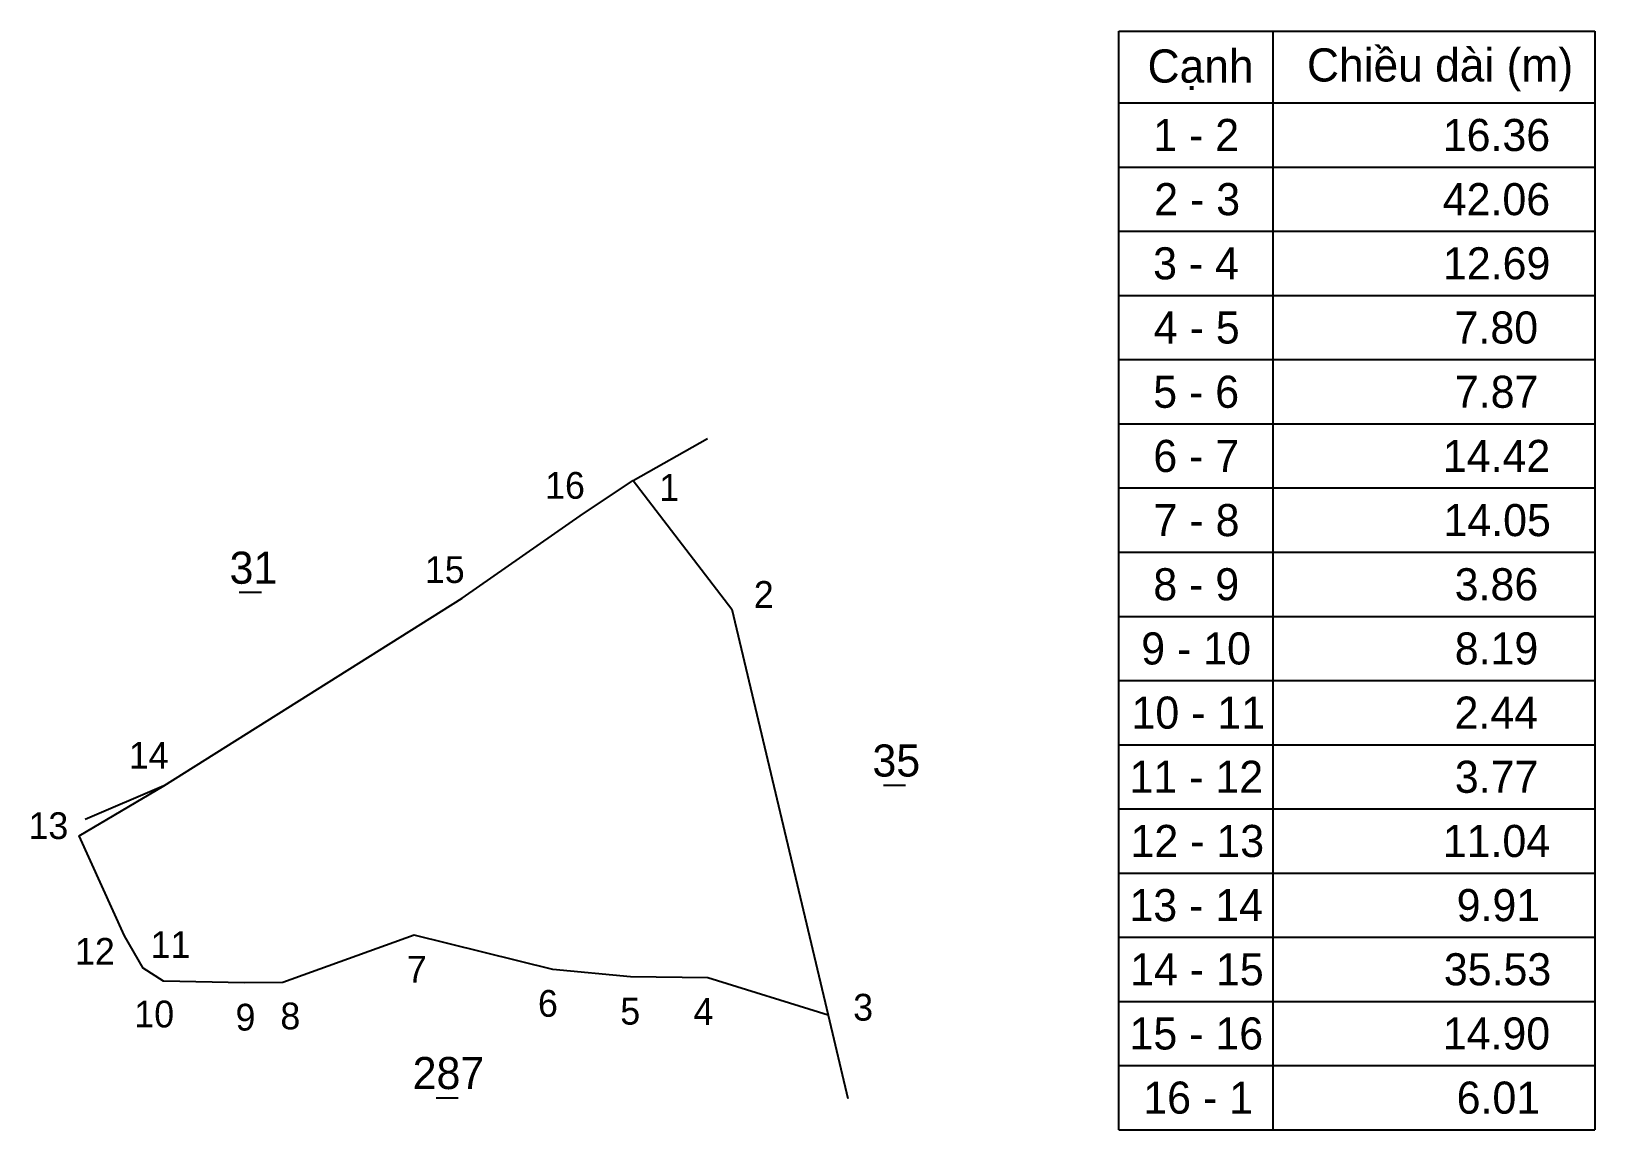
# Model space of a CAD drawing. Extents: x 550102 to 551578, y 1842538 to 1842869.
# Drawn here: x 550101.8 to 550259.4, y 1842640.6 to 1842751.4 of the extents above; entities that cross this region are included whole.
import ezdxf

# ---------------------------------------------------------------- set-up
doc = ezdxf.new("R2010")
doc.units = 0
doc.layers.add('Level 5', color=7, linetype='Continuous')

msp = doc.modelspace()

# ---------------------------------------------------------------- texts
at = {"layer": 'Level 5'}
for s, height, p in [('Cạnh', 3.343, (550214.34, 1842746.19)), ('Chiều dài (m)', 3.3432, (550230.41, 1842746.3)), ('1 - 2', 3.235, (550214.91, 1842739.29)), ('16.36', 3.235, (550244.1, 1842739.29)), ('2 - 3', 3.235, (550215.01, 1842732.82)), ('42.06', 3.235, (550244.1, 1842732.82)), ('3 - 4', 3.235, (550214.9, 1842726.35)), ('12.69', 3.235, (550244.12, 1842726.35)), ('4 - 5', 3.235, (550214.97, 1842719.88)), ('7.80', 3.235, (550245.29, 1842719.88)), ('5 - 6', 3.235, (550214.91, 1842713.4)), ('7.87', 3.235, (550245.32, 1842713.4)), ('6 - 7', 3.235, (550214.92, 1842706.93)), ('14.42', 3.235, (550244.11, 1842706.93)), ('16', 2.696, (550153.6, 1842704.23)), ('1', 2.7, (550165.1, 1842704.02)), ('7 - 8', 3.235, (550214.95, 1842700.46)), ('14.05', 3.235, (550244.17, 1842700.46)), ('31', 3.235, (550121.79, 1842695.66)), ('15', 2.696, (550141.48, 1842695.74)), ('8 - 9', 3.235, (550214.92, 1842693.99)), ('3.86', 3.235, (550245.3, 1842693.99)), ('2', 2.7, (550174.64, 1842693.23)), ('9 - 10', 3.235, (550213.7, 1842687.52)), ('8.19', 3.235, (550245.31, 1842687.52)), ('10 - 11', 3.235, (550212.72, 1842681.05)), ('2.44', 3.235, (550245.29, 1842681.05)), ('14', 2.696, (550111.63, 1842677.01)), ('35', 3.235, (550186.6, 1842676.22)), ('11 - 12', 3.235, (550212.52, 1842674.58)), ('3.77', 3.235, (550245.32, 1842674.58)), ('13', 2.696, (550101.52, 1842669.92)), ('12 - 13', 3.235, (550212.62, 1842668.11)), ('11.04', 3.235, (550244.1, 1842668.11)), ('13 - 14', 3.235, (550212.51, 1842661.64)), ('9.91', 3.235, (550245.5, 1842661.64)), ('11', 2.696, (550113.83, 1842657.93)), ('12', 2.696, (550106.21, 1842657.25)), ('7', 2.7, (550139.66, 1842655.44)), ('14 - 15', 3.235, (550212.58, 1842655.17)), ('35.53', 3.235, (550244.21, 1842655.17)), ('6', 2.7, (550152.88, 1842652)), ('3', 2.7, (550184.66, 1842651.61)), ('10', 2.696, (550112.19, 1842650.93)), ('9', 2.7, (550122.39, 1842650.61)), ('8', 2.7, (550126.91, 1842650.73)), ('5', 2.7, (550161.18, 1842651.21)), ('4', 2.7, (550168.56, 1842651.18)), ('15 - 16', 3.235, (550212.52, 1842648.7)), ('14.90', 3.235, (550244.1, 1842648.7)), ('287', 3.235, (550140.25, 1842644.71)), ('16 - 1', 3.235, (550213.91, 1842642.23)), ('6.01', 3.235, (550245.5, 1842642.23))]:
    msp.add_text(s, height=height, dxfattribs=at).set_placement(p)

# ---------------------------------------------------------------- linework, layer by layer
at = {"layer": 'Level 5'}
for p, q in [((550211.43, 1842751.37), (550259.42, 1842751.37)), ((550211.43, 1842640.61), (550211.43, 1842751.37)), ((550226.96, 1842751.37), (550226.96, 1842640.61)), ((550259.42, 1842751.37), (550259.42, 1842640.61)), ((550211.43, 1842744.14), (550259.42, 1842744.14)), ((550211.43, 1842737.67), (550259.42, 1842737.67)), ((550211.43, 1842731.2), (550259.42, 1842731.2)), ((550211.43, 1842724.73), (550259.42, 1842724.73)), ((550211.43, 1842718.26), (550259.42, 1842718.26)), ((550211.43, 1842711.79), (550259.42, 1842711.79)), ((550162.47, 1842706.06), (550169.97, 1842710.3)), ((550211.43, 1842705.32), (550259.42, 1842705.32)), ((550211.43, 1842698.85), (550259.42, 1842698.85)), ((550122.77, 1842694.8), (550125, 1842694.8)), ((550211.43, 1842692.37), (550259.42, 1842692.37)), ((550211.43, 1842685.9), (550259.42, 1842685.9)), ((550211.43, 1842679.43), (550259.42, 1842679.43)), ((550115.16, 1842675.3), (550107.24, 1842671.88)), ((550187.71, 1842675.36), (550189.95, 1842675.36)), ((550211.43, 1842672.96), (550259.42, 1842672.96)), ((550211.43, 1842666.49), (550259.42, 1842666.49)), ((550211.43, 1842660.02), (550259.42, 1842660.02)), ((550211.43, 1842653.55), (550259.42, 1842653.55)), ((550182.13, 1842652.16), (550184.12, 1842643.77)), ((550211.43, 1842647.08), (550259.42, 1842647.08)), ((550142.62, 1842643.84), (550144.84, 1842643.84)), ((550211.43, 1842640.61), (550259.42, 1842640.61))]:
    msp.add_line(p, q, dxfattribs=at)
msp.add_lwpolyline([(550172.44, 1842693.09), (550182.13, 1842652.16), (550170.02, 1842655.94), (550162.22, 1842656.01), (550154.38, 1842656.75), (550140.39, 1842660.24), (550127.17, 1842655.47), (550123.31, 1842655.41), (550115.12, 1842655.58), (550113.07, 1842656.9), (550111.19, 1842660.17), (550106.64, 1842670.23), (550115.16, 1842675.3), (550145.24, 1842694.21), (550157.46, 1842702.73), (550162.47, 1842706.06)], close=True, dxfattribs=at)

msp.set_redraw_order([(e.dxf.handle, doc.entitydb.next_handle()) for e in msp.query("TEXT MTEXT ATTDEF DIMENSION ARC_DIMENSION")])  # texts and dimensions are drawn at this point

doc.saveas('drawing.dxf')
